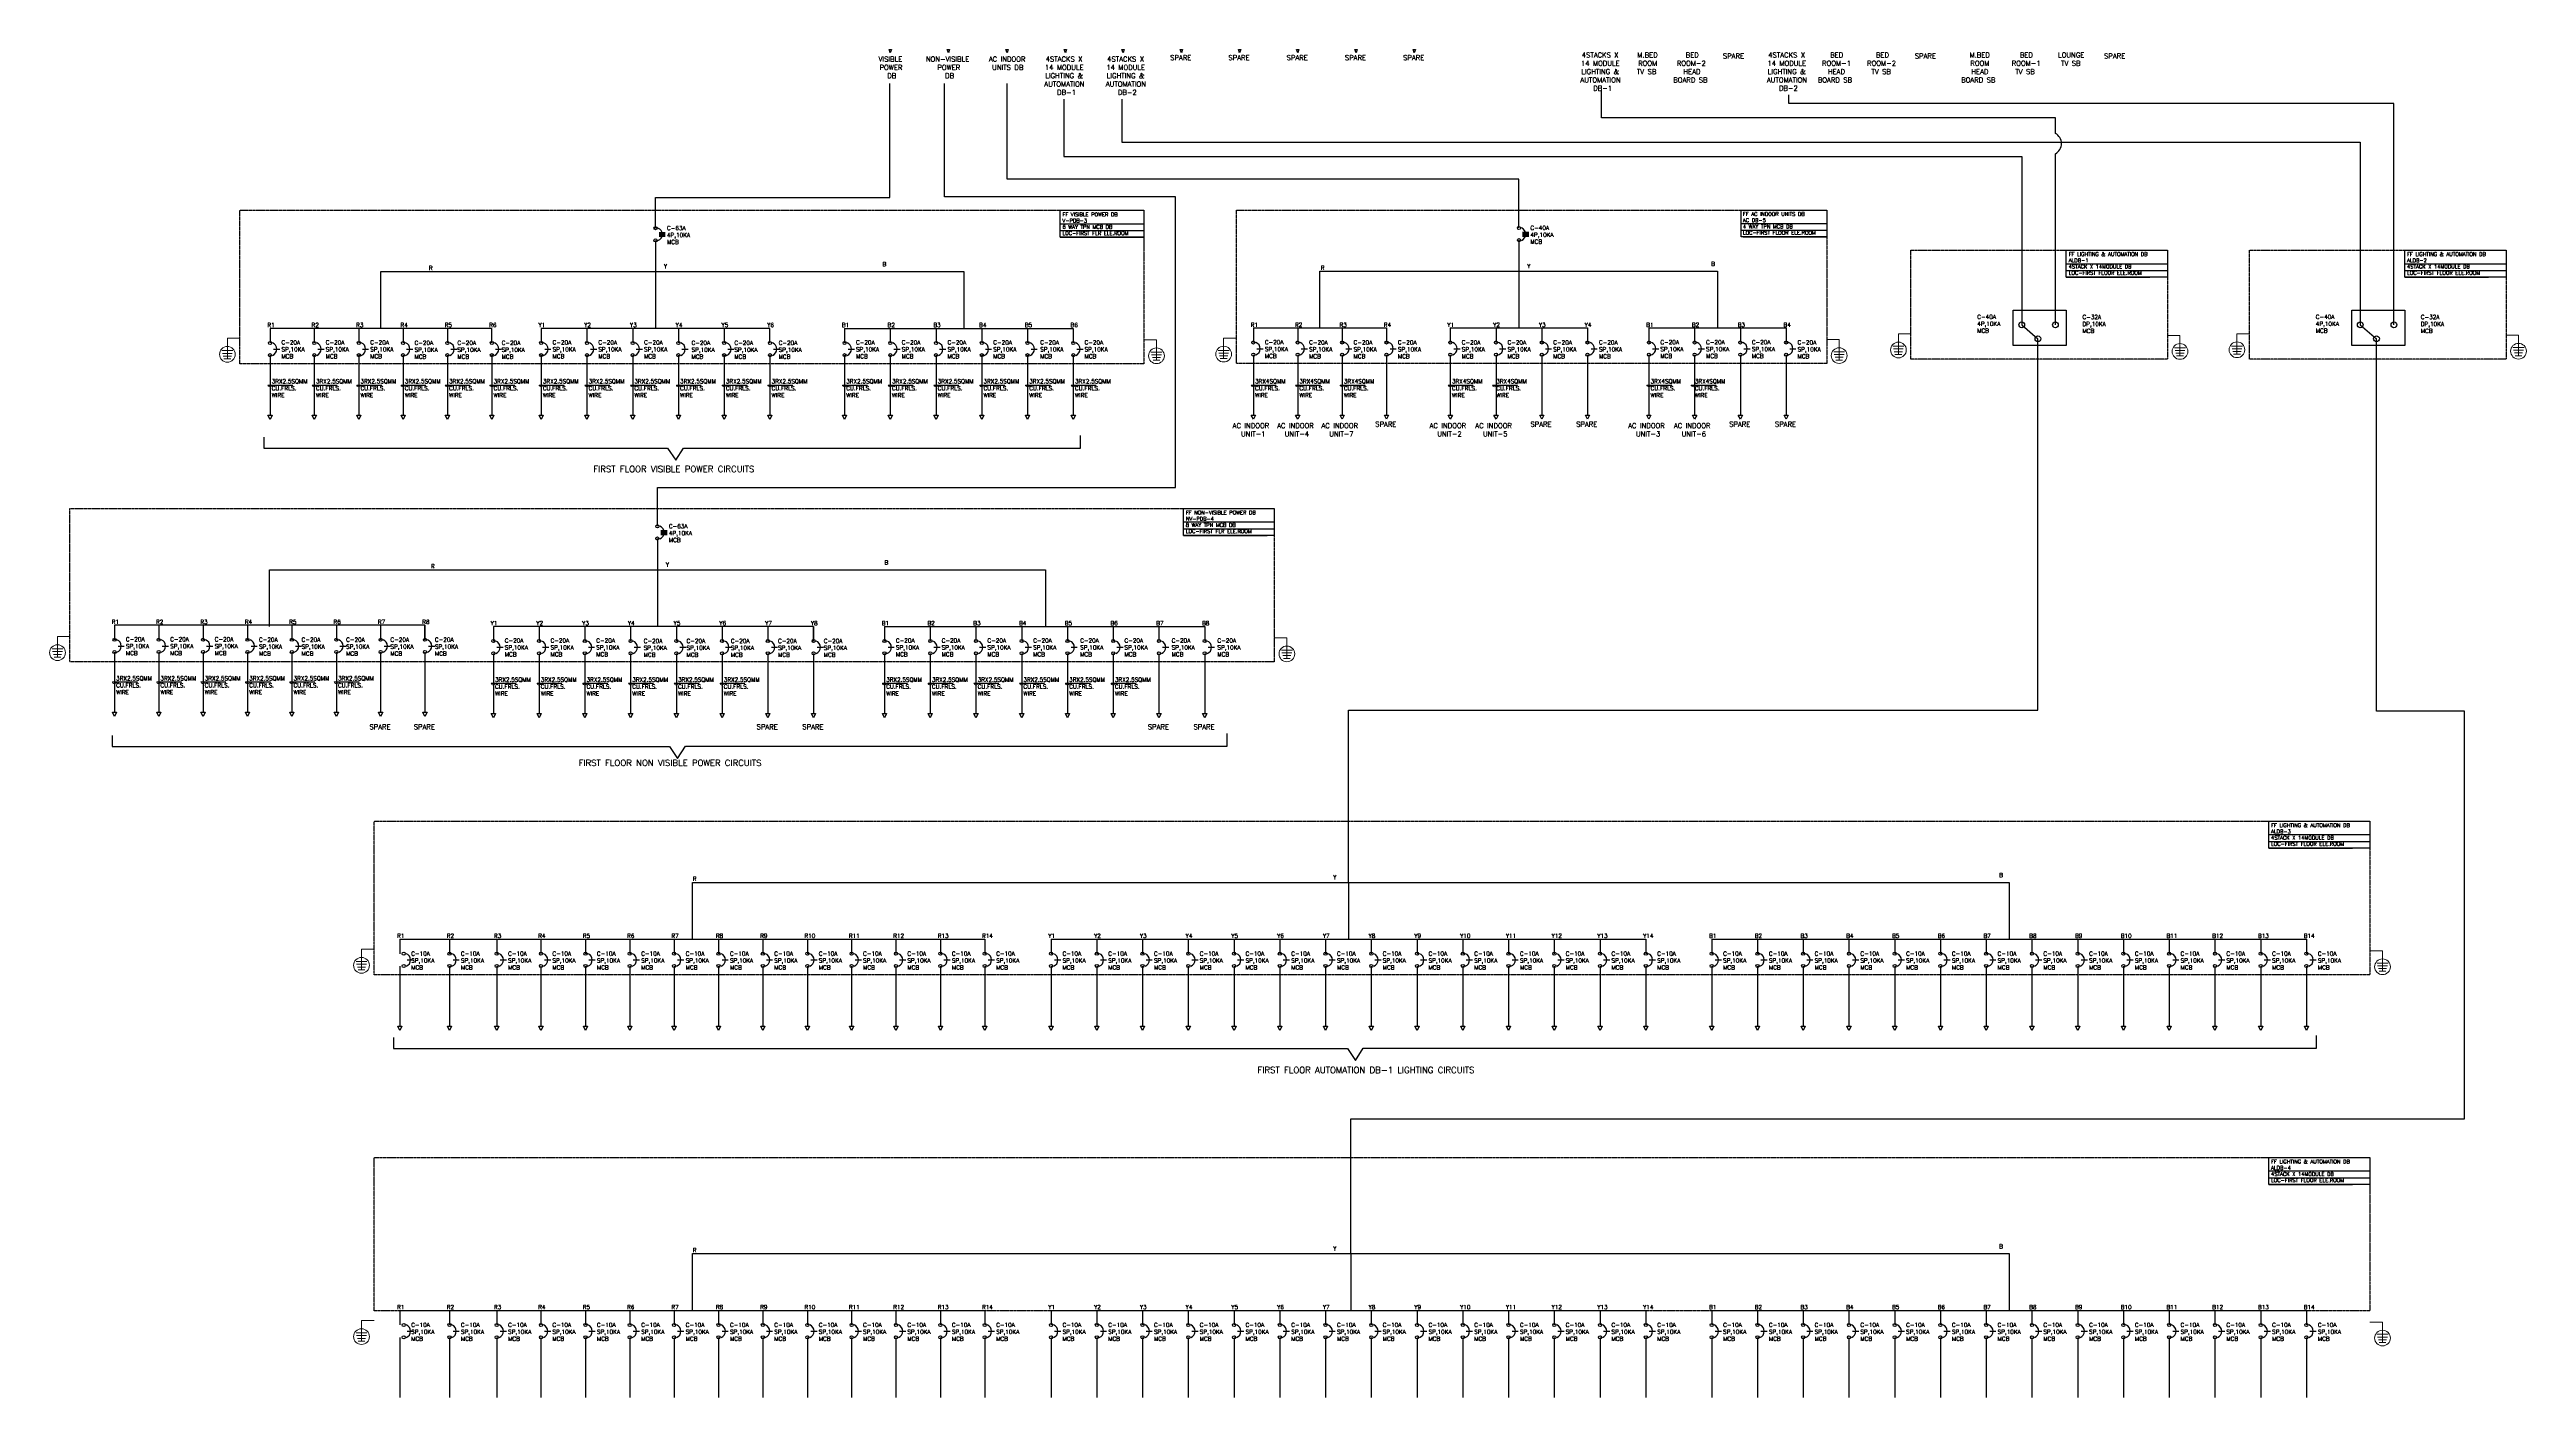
# Model space of a CAD drawing. Header units: inches. Extents: x 1505 to 45938, y 688 to 13260.
# Drawn here: x 18005 to 29916, y 927 to 7411 of the extents above; entities that cross this region are included whole.
import ezdxf

# ---------------------------------------------------------------- set-up
doc = ezdxf.new("R2010")
doc.units = ezdxf.units.IN
doc.header["$MEASUREMENT"] = 0
doc.linetypes.add('DASHED', pattern=[0.75, 0.5, -0.25])
doc.linetypes.add('DASHED2', pattern=[0.375, 0.25, -0.125])
for name, color, linetype, lineweight in [('ELC.CABLE', 6, 'Continuous', 25), ('ELEC CT', 4, 'Continuous', 18), ('ELEC TEXT', 7, 'Continuous', 25), ('ELEC_PANEL', 3, 'DASHED', 30)]:
    doc.layers.add(name, color=color, linetype=linetype, lineweight=lineweight)
doc.layers.add('ELEC MCB', color=6, linetype='Continuous')
doc.layers.add('FITTING', color=7, linetype='Continuous')
doc.styles.add('ANAMIKA', font='romans.shx')
doc.styles.add('SARVESH', font='romans.shx')

# ---------------------------------------------------------------- blocks, each defined once
blk = doc.blocks.new('MCB SP')
blk.add_lwpolyline([(17, -30), (47, -30)])
at = {"lineweight": 25}
for centre in [(0, 0), (0, -59)]:
    blk.add_circle(centre, 7.5, dxfattribs=at)
blk.add_arc((1, -30), 31.9, 289.8039, 70.1961, dxfattribs=at)
blk = doc.blocks.new('EARTHING')
at = {"layer": 'ELEC CT', "color": 7}
for p, q in [((-8.8, 0), (8.8, 0)), ((-7.8, -4.4), (7.8, -4.4)), ((-6.6, -8.8), (6.6, -8.8)), ((-5.5, -13.2), (5.5, -13.2))]:
    blk.add_line(p, q, dxfattribs=at)
for points in [[(0, 19.7), (-20.1, 19.7)], [(0, -13.2), (0, 19.7)]]:
    blk.add_lwpolyline(points, dxfattribs=at)
blk.add_circle((0, -6), 12.6, dxfattribs=at)
blk = doc.blocks.new('4P MCB')
for points in [[(17, -21), (47, -21)], [(17, -27), (47, -27)], [(17, -33), (47, -33)], [(17, -39), (47, -39)]]:
    blk.add_lwpolyline(points)
at = {"lineweight": 25}
for centre in [(0, 0), (0, -59)]:
    blk.add_circle(centre, 7.5, dxfattribs=at)
blk.add_arc((1, -30), 31.9, 289.8039, 70.1961, dxfattribs=at)

msp = doc.modelspace()

# ---------------------------------------------------------------- linework, layer by layer
at = {"color": 6}
for points in [[(20919, 6552), (20919, 6700), (22046, 6700), (22046, 7248)], [(20928, 5118), (20928, 5304), (23419, 5304), (23419, 6703), (22309, 6703), (22309, 7248)], [(25071, 6553), (25071, 6788), (22610, 6788), (22610, 7248)], [(22883, 7173), (22883, 6896), (27489, 6896), (27489, 6087)], [(23162, 7172), (23162, 6966), (29117, 6966), (29117, 6087)], [(29279, 6087), (29279, 7151), (26369, 7151), (26369, 7194)], [(19598, 6070), (19598, 6343), (22401, 6343), (22401, 6070)], [(20919, 6343), (20919, 6070)], [(24114, 6072), (24114, 6345), (26026, 6345), (26026, 6072)], [(25071, 6345), (25071, 6072)], [(24251, 3405), (24251, 4233), (27567, 4233), (27567, 6020)], [(24262, 1619), (24262, 2267), (29619, 2267), (29619, 4229), (29195, 4229), (29195, 6020)], [(19062, 4636), (19062, 4909), (22794, 4909), (22794, 4636)], [(20928, 4909), (20928, 4636)], [(21096, 3132), (21096, 3405), (27428, 3405), (27428, 3132)], [(21096, 1346), (21096, 1619), (27428, 1619), (27428, 1346)]]:
    msp.add_lwpolyline(points, dxfattribs=at)
msp.add_lwpolyline([(27651, 6087), (27651, 6910, 0.591952), (27651, 7008), (27651, 7082), (25468, 7082), (25468, 7216)], format="xyb", dxfattribs=at)
for points in [[(19055, 5797), (19175, 5797)], [(19268, 5797), (19388, 5797)], [(19482, 5797), (19602, 5797)], [(19695, 5797), (19815, 5797)], [(19908, 5797), (20028, 5797)], [(20122, 5797), (20242, 5797)], [(20359, 5797), (20479, 5797)], [(20579, 5797), (20699, 5797)], [(20799, 5797), (20919, 5797)], [(21019, 5797), (21139, 5797)], [(21239, 5797), (21359, 5797)], [(21459, 5797), (21579, 5797)], [(21818, 5797), (21938, 5797)], [(22038, 5797), (22158, 5797)], [(22258, 5797), (22378, 5797)], [(22478, 5797), (22598, 5797)], [(22698, 5797), (22818, 5797)], [(22918, 5797), (23038, 5797)], [(23784, 5797), (23904, 5797)], [(23997, 5797), (24117, 5797)], [(24211, 5797), (24331, 5797)], [(24731, 5797), (24851, 5797)], [(24944, 5797), (25064, 5797)], [(25686, 5797), (25806, 5797)], [(25899, 5797), (26019, 5797)], [(18307, 4369), (18427, 4369)], [(18520, 4369), (18640, 4369)], [(18733, 4369), (18853, 4369)], [(18947, 4369), (19067, 4369)], [(19160, 4369), (19280, 4369)], [(19374, 4369), (19494, 4369)], [(20129, 4363), (20249, 4363)], [(20349, 4363), (20469, 4363)], [(20569, 4363), (20689, 4363)], [(20789, 4363), (20909, 4363)], [(21009, 4363), (21129, 4363)], [(21229, 4363), (21349, 4363)], [(22010, 4363), (22130, 4363)], [(22230, 4363), (22350, 4363)], [(22450, 4363), (22570, 4363)], [(22670, 4363), (22790, 4363)], [(22890, 4363), (23010, 4363)], [(23110, 4363), (23230, 4363)]]:
    msp.add_lwpolyline(points)
at = {"color": 7}
for points in [[(19035, 5547), (19035, 5494), (20977, 5494), (21016, 5436), (21053, 5494), (22962, 5494), (22962, 5555)], [(18306, 4112), (18306, 4059), (20986, 4059), (21025, 4001), (21063, 4060), (23668, 4060), (23668, 4121)], [(19659, 2659), (19659, 2606), (24246, 2606), (24285, 2548), (24322, 2607), (28906, 2607), (28906, 2668)]]:
    msp.add_lwpolyline(points, dxfattribs=at)
at = {"layer": 'ELC.CABLE'}
for p, q in [((19689, 3132), (22502, 3132)), ((22821, 3132), (25681, 3132)), ((25998, 3132), (28858, 3132)), ((19689, 1346), (22502, 1346)), ((22821, 1346), (25681, 1346)), ((25998, 1346), (28858, 1346))]:
    msp.add_line(p, q, dxfattribs=at)
for points in [[(20919, 6493), (20919, 6343)], [(25071, 6495), (25071, 6345)], [(20132, 6000), (20132, 6070), (19065, 6070), (19065, 6000)], [(19278, 6070), (19278, 6000)], [(19492, 6070), (19492, 6000)], [(19705, 6070), (19705, 6000)], [(19918, 6070), (19918, 6000)], [(21469, 6000), (21469, 6070), (20369, 6070), (20369, 6000)], [(20589, 6070), (20589, 6000)], [(20809, 6070), (20809, 6000)], [(21029, 6070), (21029, 6000)], [(21249, 6070), (21249, 6000)], [(21828, 6070), (21828, 6000)], [(21828, 6070), (22928, 6070), (22928, 6000)], [(22048, 6070), (22048, 6000)], [(22268, 6070), (22268, 6000)], [(22488, 6070), (22488, 6000)], [(22708, 6070), (22708, 6000)], [(23794, 6072), (23794, 6002)], [(23794, 6072), (24434, 6072), (24434, 6002)], [(24007, 6072), (24007, 6002)], [(24221, 6072), (24221, 6002)], [(24741, 6072), (24741, 6002)], [(24741, 6072), (25401, 6072), (25401, 6002)], [(24961, 6072), (24961, 6002)], [(25181, 6072), (25181, 6002)], [(25696, 6072), (25696, 6002)], [(25696, 6072), (26356, 6072), (26356, 6002)], [(25916, 6072), (25916, 6002)], [(26136, 6072), (26136, 6002)], [(19065, 5941), (19065, 5652)], [(19278, 5941), (19278, 5652)], [(19492, 5941), (19492, 5652)], [(19705, 5941), (19705, 5652)], [(19918, 5941), (19918, 5652)], [(20132, 5941), (20132, 5652)], [(20369, 5941), (20369, 5652)], [(20589, 5941), (20589, 5652)], [(20809, 5941), (20809, 5652)], [(21029, 5941), (21029, 5652)], [(21249, 5941), (21249, 5652)], [(21469, 5941), (21469, 5652)], [(21828, 5941), (21828, 5652)], [(22048, 5941), (22048, 5652)], [(22268, 5941), (22268, 5652)], [(22488, 5941), (22488, 5652)], [(22708, 5941), (22708, 5652)], [(22928, 5941), (22928, 5652)], [(23794, 5942), (23794, 5653)], [(24007, 5942), (24007, 5653)], [(24221, 5942), (24221, 5653)], [(24434, 5942), (24434, 5653)], [(24741, 5942), (24741, 5653)], [(24961, 5942), (24961, 5653)], [(25181, 5942), (25181, 5653)], [(25401, 5942), (25401, 5653)], [(25696, 5942), (25696, 5653)], [(25916, 5942), (25916, 5653)], [(26136, 5942), (26136, 5653)], [(26356, 5942), (26356, 5653)], [(20928, 5059), (20928, 4909)], [(19810, 4572), (19810, 4642), (18317, 4642), (18317, 4572)], [(18530, 4642), (18530, 4572)], [(18743, 4642), (18743, 4572)], [(18957, 4642), (18957, 4572)], [(19170, 4642), (19170, 4572)], [(19385, 4642), (19385, 4572)], [(19597, 4642), (19597, 4572)], [(19810, 4642), (19810, 4572)], [(21679, 4566), (21679, 4636), (20139, 4636), (20139, 4566)], [(20359, 4636), (20359, 4566)], [(20579, 4636), (20579, 4566)], [(20799, 4636), (20799, 4566)], [(21019, 4636), (21019, 4566)], [(21239, 4636), (21239, 4566)], [(21459, 4636), (21459, 4566)], [(21679, 4636), (21679, 4566)], [(22020, 4636), (22020, 4566)], [(22020, 4636), (23560, 4636), (23560, 4566)], [(22240, 4636), (22240, 4566)], [(22460, 4636), (22460, 4566)], [(22680, 4636), (22680, 4566)], [(22900, 4636), (22900, 4566)], [(23120, 4636), (23120, 4566)], [(23340, 4636), (23340, 4566)], [(23560, 4636), (23560, 4566)], [(18317, 4512), (18317, 4223)], [(18530, 4512), (18530, 4223)], [(18743, 4512), (18743, 4223)], [(18957, 4512), (18957, 4223)], [(19170, 4512), (19170, 4223)], [(19384, 4512), (19384, 4223)], [(19597, 4512), (19597, 4223)], [(19810, 4512), (19810, 4223)], [(20139, 4506), (20139, 4217)], [(20359, 4506), (20359, 4217)], [(20579, 4506), (20579, 4217)], [(20799, 4506), (20799, 4217)], [(21019, 4506), (21019, 4217)], [(21239, 4506), (21239, 4217)], [(21459, 4506), (21459, 4217)], [(21679, 4506), (21679, 4217)], [(22020, 4506), (22020, 4217)], [(22240, 4506), (22240, 4217)], [(22460, 4506), (22460, 4217)], [(22680, 4506), (22680, 4217)], [(22900, 4506), (22900, 4217)], [(23120, 4506), (23120, 4217)], [(23340, 4506), (23340, 4217)], [(23560, 4506), (23560, 4217)], [(24251, 3405), (24251, 3132)], [(19689, 3132), (19689, 3062)], [(19928, 3132), (19928, 3062)], [(20155, 3132), (20155, 3062)], [(20368, 3132), (20368, 3062)], [(20582, 3132), (20582, 3062)], [(20795, 3132), (20795, 3062)], [(21008, 3132), (21008, 3062)], [(21222, 3132), (21222, 3062)], [(21435, 3132), (21435, 3062)], [(21649, 3132), (21649, 3062)], [(21862, 3132), (21862, 3062)], [(22075, 3132), (22075, 3062)], [(22289, 3132), (22289, 3062)], [(22502, 3132), (22502, 3062)], [(22821, 3132), (22821, 3062)], [(23041, 3132), (23041, 3062)], [(23261, 3132), (23261, 3062)], [(23481, 3132), (23481, 3062)], [(23701, 3132), (23701, 3062)], [(23921, 3132), (23921, 3062)], [(24141, 3132), (24141, 3062)], [(24361, 3132), (24361, 3062)], [(24581, 3132), (24581, 3062)], [(24801, 3132), (24801, 3062)], [(25021, 3132), (25021, 3062)], [(25241, 3132), (25241, 3062)], [(25461, 3132), (25461, 3062)], [(25681, 3132), (25681, 3062)], [(25998, 3132), (25998, 3062)], [(26218, 3132), (26218, 3062)], [(26438, 3132), (26438, 3062)], [(26658, 3132), (26658, 3062)], [(26878, 3132), (26878, 3062)], [(27098, 3132), (27098, 3062)], [(27318, 3132), (27318, 3062)], [(27538, 3132), (27538, 3062)], [(27758, 3132), (27758, 3062)], [(27978, 3132), (27978, 3062)], [(28198, 3132), (28198, 3062)], [(28418, 3132), (28418, 3062)], [(28638, 3132), (28638, 3062)], [(28858, 3132), (28858, 3062)], [(19689, 3002), (19689, 2713)], [(19928, 3002), (19928, 2713)], [(20155, 3002), (20155, 2713)], [(20368, 3002), (20368, 2713)], [(20582, 3002), (20582, 2713)], [(20795, 3002), (20795, 2713)], [(21008, 3002), (21008, 2713)], [(21222, 3002), (21222, 2713)], [(21435, 3002), (21435, 2713)], [(21649, 3002), (21649, 2713)], [(21862, 3002), (21862, 2713)], [(22075, 3002), (22075, 2713)], [(22289, 3002), (22289, 2713)], [(22502, 3002), (22502, 2713)], [(22821, 3002), (22821, 2713)], [(23041, 3002), (23041, 2713)], [(23261, 3002), (23261, 2713)], [(23481, 3002), (23481, 2713)], [(23701, 3002), (23701, 2713)], [(23921, 3002), (23921, 2713)], [(24141, 3002), (24141, 2713)], [(24361, 3002), (24361, 2713)], [(24581, 3002), (24581, 2713)], [(24801, 3002), (24801, 2713)], [(25021, 3002), (25021, 2713)], [(25241, 3002), (25241, 2713)], [(25461, 3002), (25461, 2713)], [(25681, 3002), (25681, 2713)], [(25998, 3002), (25998, 2713)], [(26218, 3002), (26218, 2713)], [(26438, 3002), (26438, 2713)], [(26658, 3002), (26658, 2713)], [(26878, 3002), (26878, 2713)], [(27098, 3002), (27098, 2713)], [(27318, 3002), (27318, 2713)], [(27538, 3002), (27538, 2713)], [(27758, 3002), (27758, 2713)], [(27978, 3002), (27978, 2713)], [(28198, 3002), (28198, 2713)], [(28418, 3002), (28418, 2713)], [(28638, 3002), (28638, 2713)], [(28858, 3002), (28858, 2713)], [(24262, 1619), (24262, 1346)], [(19689, 1346), (19689, 1276)], [(19928, 1346), (19928, 1276)], [(20155, 1346), (20155, 1276)], [(20368, 1346), (20368, 1276)], [(20582, 1346), (20582, 1276)], [(20795, 1346), (20795, 1276)], [(21008, 1346), (21008, 1276)], [(21222, 1346), (21222, 1276)], [(21435, 1346), (21435, 1276)], [(21649, 1346), (21649, 1276)], [(21862, 1346), (21862, 1276)], [(22075, 1346), (22075, 1276)], [(22289, 1346), (22289, 1276)], [(22502, 1346), (22502, 1276)], [(22821, 1346), (22821, 1276)], [(23041, 1346), (23041, 1276)], [(23261, 1346), (23261, 1276)], [(23481, 1346), (23481, 1276)], [(23701, 1346), (23701, 1276)], [(23921, 1346), (23921, 1276)], [(24141, 1346), (24141, 1276)], [(24361, 1346), (24361, 1276)], [(24581, 1346), (24581, 1276)], [(24801, 1346), (24801, 1276)], [(25021, 1346), (25021, 1276)], [(25241, 1346), (25241, 1276)], [(25461, 1346), (25461, 1276)], [(25681, 1346), (25681, 1276)], [(25998, 1346), (25998, 1276)], [(26218, 1346), (26218, 1276)], [(26438, 1346), (26438, 1276)], [(26658, 1346), (26658, 1276)], [(26878, 1346), (26878, 1276)], [(27098, 1346), (27098, 1276)], [(27318, 1346), (27318, 1276)], [(27538, 1346), (27538, 1276)], [(27758, 1346), (27758, 1276)], [(27978, 1346), (27978, 1276)], [(28198, 1346), (28198, 1276)], [(28418, 1346), (28418, 1276)], [(28638, 1346), (28638, 1276)], [(28858, 1346), (28858, 1276)], [(19689, 1216), (19689, 927)], [(19928, 1216), (19928, 927)], [(20155, 1216), (20155, 927)], [(20368, 1216), (20368, 927)], [(20582, 1216), (20582, 927)], [(20795, 1216), (20795, 927)], [(21008, 1216), (21008, 927)], [(21222, 1216), (21222, 927)], [(21435, 1216), (21435, 927)], [(21649, 1216), (21649, 927)], [(21862, 1216), (21862, 927)], [(22075, 1216), (22075, 927)], [(22289, 1216), (22289, 927)], [(22502, 1216), (22502, 927)], [(22821, 1216), (22821, 927)], [(23041, 1216), (23041, 927)], [(23261, 1216), (23261, 927)], [(23481, 1216), (23481, 927)], [(23701, 1216), (23701, 927)], [(23921, 1216), (23921, 927)], [(24141, 1216), (24141, 927)], [(24361, 1216), (24361, 927)], [(24581, 1216), (24581, 927)], [(24801, 1216), (24801, 927)], [(25021, 1216), (25021, 927)], [(25241, 1216), (25241, 927)], [(25461, 1216), (25461, 927)], [(25681, 1216), (25681, 927)], [(25998, 1216), (25998, 927)], [(26218, 1216), (26218, 927)], [(26438, 1216), (26438, 927)], [(26658, 1216), (26658, 927)], [(26878, 1216), (26878, 927)], [(27098, 1216), (27098, 927)], [(27318, 1216), (27318, 927)], [(27538, 1216), (27538, 927)], [(27758, 1216), (27758, 927)], [(27978, 1216), (27978, 927)], [(28198, 1216), (28198, 927)], [(28418, 1216), (28418, 927)], [(28638, 1216), (28638, 927)], [(28858, 1216), (28858, 927)]]:
    msp.add_lwpolyline(points, dxfattribs=at)
for points in [[(19065, 5632), (19055, 5652), (19075, 5652)], [(19278, 5632), (19268, 5652), (19288, 5652)], [(19492, 5632), (19482, 5652), (19502, 5652)], [(19705, 5632), (19695, 5652), (19715, 5652)], [(19918, 5632), (19908, 5652), (19928, 5652)], [(20132, 5632), (20122, 5652), (20142, 5652)], [(20369, 5632), (20359, 5652), (20379, 5652)], [(20589, 5632), (20579, 5652), (20599, 5652)], [(20809, 5632), (20799, 5652), (20819, 5652)], [(21029, 5632), (21019, 5652), (21039, 5652)], [(21249, 5632), (21239, 5652), (21259, 5652)], [(21469, 5632), (21459, 5652), (21479, 5652)], [(21828, 5632), (21818, 5652), (21838, 5652)], [(22048, 5632), (22038, 5652), (22058, 5652)], [(22268, 5632), (22258, 5652), (22278, 5652)], [(22488, 5632), (22478, 5652), (22498, 5652)], [(22708, 5632), (22698, 5652), (22718, 5652)], [(22928, 5632), (22918, 5652), (22938, 5652)], [(23794, 5633), (23784, 5653), (23804, 5653)], [(24007, 5633), (23997, 5653), (24017, 5653)], [(24221, 5633), (24211, 5653), (24231, 5653)], [(24434, 5633), (24424, 5653), (24444, 5653)], [(24741, 5633), (24731, 5653), (24751, 5653)], [(24961, 5633), (24951, 5653), (24971, 5653)], [(25181, 5633), (25171, 5653), (25191, 5653)], [(25401, 5633), (25391, 5653), (25411, 5653)], [(25696, 5633), (25686, 5653), (25706, 5653)], [(25916, 5633), (25906, 5653), (25926, 5653)], [(26136, 5633), (26126, 5653), (26146, 5653)], [(26356, 5633), (26346, 5653), (26366, 5653)], [(18317, 4203), (18307, 4223), (18327, 4223)], [(18530, 4203), (18520, 4223), (18540, 4223)], [(18743, 4203), (18733, 4223), (18753, 4223)], [(18957, 4203), (18947, 4223), (18967, 4223)], [(19170, 4203), (19160, 4223), (19180, 4223)], [(19384, 4203), (19374, 4223), (19394, 4223)], [(19597, 4203), (19587, 4223), (19607, 4223)], [(19810, 4203), (19800, 4223), (19820, 4223)], [(20139, 4197), (20129, 4217), (20149, 4217)], [(20359, 4197), (20349, 4217), (20369, 4217)], [(20579, 4197), (20569, 4217), (20589, 4217)], [(20799, 4197), (20789, 4217), (20809, 4217)], [(21019, 4197), (21009, 4217), (21029, 4217)], [(21239, 4197), (21229, 4217), (21249, 4217)], [(21459, 4197), (21449, 4217), (21469, 4217)], [(21679, 4197), (21669, 4217), (21689, 4217)], [(22020, 4197), (22010, 4217), (22030, 4217)], [(22240, 4197), (22230, 4217), (22250, 4217)], [(22460, 4197), (22450, 4217), (22470, 4217)], [(22680, 4197), (22670, 4217), (22690, 4217)], [(22900, 4197), (22890, 4217), (22910, 4217)], [(23120, 4197), (23110, 4217), (23130, 4217)], [(23340, 4197), (23330, 4217), (23350, 4217)], [(23560, 4197), (23550, 4217), (23570, 4217)], [(19689, 2693), (19679, 2713), (19699, 2713)], [(19928, 2693), (19918, 2713), (19938, 2713)], [(20155, 2693), (20145, 2713), (20165, 2713)], [(20368, 2693), (20358, 2713), (20378, 2713)], [(20582, 2693), (20572, 2713), (20592, 2713)], [(20795, 2693), (20785, 2713), (20805, 2713)], [(21008, 2693), (20998, 2713), (21018, 2713)], [(21222, 2693), (21212, 2713), (21232, 2713)], [(21435, 2693), (21425, 2713), (21445, 2713)], [(21649, 2693), (21639, 2713), (21659, 2713)], [(21862, 2693), (21852, 2713), (21872, 2713)], [(22075, 2693), (22065, 2713), (22085, 2713)], [(22289, 2693), (22279, 2713), (22299, 2713)], [(22502, 2693), (22492, 2713), (22512, 2713)], [(22821, 2693), (22811, 2713), (22831, 2713)], [(23041, 2693), (23031, 2713), (23051, 2713)], [(23261, 2693), (23251, 2713), (23271, 2713)], [(23481, 2693), (23471, 2713), (23491, 2713)], [(23701, 2693), (23691, 2713), (23711, 2713)], [(23921, 2693), (23911, 2713), (23931, 2713)], [(24141, 2693), (24131, 2713), (24151, 2713)], [(24361, 2693), (24351, 2713), (24371, 2713)], [(24581, 2693), (24571, 2713), (24591, 2713)], [(24801, 2693), (24791, 2713), (24811, 2713)], [(25021, 2693), (25011, 2713), (25031, 2713)], [(25241, 2693), (25231, 2713), (25251, 2713)], [(25461, 2693), (25451, 2713), (25471, 2713)], [(25681, 2693), (25671, 2713), (25691, 2713)], [(25998, 2693), (25988, 2713), (26008, 2713)], [(26218, 2693), (26208, 2713), (26228, 2713)], [(26438, 2693), (26428, 2713), (26448, 2713)], [(26658, 2693), (26648, 2713), (26668, 2713)], [(26878, 2693), (26868, 2713), (26888, 2713)], [(27098, 2693), (27088, 2713), (27108, 2713)], [(27318, 2693), (27308, 2713), (27328, 2713)], [(27538, 2693), (27528, 2713), (27548, 2713)], [(27758, 2693), (27748, 2713), (27768, 2713)], [(27978, 2693), (27968, 2713), (27988, 2713)], [(28198, 2693), (28188, 2713), (28208, 2713)], [(28418, 2693), (28408, 2713), (28428, 2713)], [(28638, 2693), (28628, 2713), (28648, 2713)], [(28858, 2693), (28848, 2713), (28868, 2713)]]:
    msp.add_lwpolyline(points, close=True, dxfattribs=at)
at = {"layer": 'ELEC TEXT', "color": 6}
for points in [[(22042, 7411), (22053, 7411), (22048, 7396), (22042, 7411)], [(22322, 7411), (22333, 7411), (22328, 7396), (22322, 7411)], [(22604, 7411), (22615, 7411), (22610, 7396), (22604, 7411)], [(22884, 7411), (22895, 7411), (22890, 7396), (22884, 7411)], [(23162, 7411), (23173, 7411), (23168, 7396), (23162, 7411)], [(23442, 7411), (23453, 7411), (23448, 7396), (23442, 7411)], [(23722, 7411), (23733, 7411), (23728, 7396), (23722, 7411)], [(24002, 7411), (24013, 7411), (24008, 7396), (24002, 7411)], [(24282, 7411), (24293, 7411), (24288, 7396), (24282, 7411)], [(24562, 7411), (24573, 7411), (24568, 7396), (24562, 7411)], [(27489, 6087), (27567, 6020)], [(29117, 6087), (29195, 6020)]]:
    msp.add_lwpolyline(points, dxfattribs=at)
for points in [[(27448, 6158), (27703, 6158), (27703, 5987), (27448, 5987)], [(29076, 6158), (29331, 6158), (29331, 5987), (29076, 5987)]]:
    msp.add_lwpolyline(points, close=True, dxfattribs=at)
for centre in [(27489, 6087), (27651, 6087), (29117, 6087), (29279, 6087), (27567, 6020), (29195, 6020)]:
    msp.add_circle(centre, 13.8, dxfattribs=at)
at = {"layer": 'ELEC_PANEL', "linetype": 'DASHED2'}
for points in [[(18920, 6638), (23267, 6638), (23267, 5900), (18920, 5900)], [(23713, 6639), (26551, 6639), (26551, 5901), (23713, 5901)], [(26956, 6446), (28190, 6446), (28190, 5921), (26956, 5921)], [(28584, 6446), (29818, 6446), (29818, 5922), (28584, 5922)], [(18103, 5203), (23894, 5203), (23894, 4466), (18103, 4466)], [(19566, 3699), (29163, 3699), (29163, 2961), (19566, 2961)], [(19566, 2081), (29163, 2081), (29163, 1344), (19566, 1344)]]:
    msp.add_lwpolyline(points, close=True, dxfattribs=at)
at = {"layer": 'ELEC_PANEL', "linetype": 'Continuous'}
for points in [[(23267, 6508), (22865, 6508), (22865, 6638), (23267, 6638), (23267, 6476)], [(22865, 6573), (23267, 6573)], [(26551, 6510), (26139, 6510), (26139, 6639), (26551, 6639), (26551, 6510)], [(26139, 6574), (26551, 6574)], [(22865, 6541), (23267, 6541)], [(22865, 6541), (23267, 6541)], [(22865, 6508), (23267, 6508)], [(26139, 6542), (26551, 6542)], [(26149, 6542), (26551, 6542)], [(26149, 6510), (26551, 6510)], [(28190, 6317), (27703, 6317), (27703, 6446), (28190, 6446), (28190, 6317)], [(29818, 6317), (29331, 6317), (29331, 6446), (29818, 6446), (29818, 6317)], [(27703, 6381), (28190, 6381)], [(27703, 6349), (28105, 6349)], [(27703, 6349), (28190, 6349)], [(27703, 6317), (28105, 6317)], [(29331, 6381), (29818, 6381)], [(29331, 6349), (29733, 6349)], [(29331, 6349), (29818, 6349)], [(29331, 6317), (29733, 6317)], [(23894, 5074), (23458, 5074), (23458, 5203), (23894, 5203), (23894, 5074)], [(23458, 5139), (23894, 5139)], [(23458, 5106), (23860, 5106)], [(23458, 5106), (23894, 5106)], [(23458, 5074), (23860, 5074)], [(29163, 3570), (28677, 3570), (28677, 3699), (29163, 3699), (29163, 3570)], [(28677, 3635), (29163, 3635)], [(28677, 3602), (29079, 3602)], [(28677, 3602), (29163, 3602)], [(28677, 3570), (29079, 3570)], [(29163, 1952), (28677, 1952), (28677, 2081), (29163, 2081), (29163, 1952)], [(28677, 2017), (29163, 2017)], [(28677, 1984), (29079, 1984)], [(28677, 1984), (29163, 1984)], [(28677, 1952), (29079, 1952)]]:
    msp.add_lwpolyline(points, dxfattribs=at)
at = {"layer": 'FITTING', "lineweight": 15, "extrusion": (0, 0, -1)}
for centre in [(19065, 5797), (19278, 5797), (19492, 5797), (19705, 5797), (19918, 5797), (20132, 5797), (20369, 5797), (20589, 5797), (20809, 5797), (21029, 5797), (21249, 5797), (21469, 5797), (21828, 5797), (22048, 5797), (22268, 5797), (22488, 5797), (22708, 5797), (22928, 5797), (23794, 5797), (24007, 5797), (24221, 5797), (24741, 5797), (24954, 5797), (25696, 5797), (25909, 5797), (18317, 4369), (18530, 4369), (18743, 4369), (18957, 4369), (19170, 4369), (19384, 4369), (20139, 4363), (20359, 4363), (20579, 4363), (20799, 4363), (21019, 4363), (21239, 4363), (22020, 4363), (22240, 4363), (22460, 4363), (22680, 4363), (22900, 4363), (23120, 4363)]:
    msp.add_ellipse(centre, major_axis=(-10, 0), ratio=0.785432, start_param=3.141593, end_param=6.283185, dxfattribs=at)

# ---------------------------------------------------------------- block references
at = {"layer": 'ELEC MCB', "color": 6, "lineweight": 25}
for name, p in [('4P MCB', (20919, 6552)), ('4P MCB', (25071, 6553)), ('MCB SP', (19065, 6000)), ('MCB SP', (19278, 6000)), ('MCB SP', (19492, 6000)), ('MCB SP', (19705, 6000)), ('MCB SP', (19918, 6000)), ('MCB SP', (20132, 6000)), ('MCB SP', (20369, 6000)), ('MCB SP', (20589, 6000)), ('MCB SP', (20809, 6000)), ('MCB SP', (21029, 6000)), ('MCB SP', (21249, 6000)), ('MCB SP', (21469, 6000)), ('MCB SP', (21828, 6000)), ('MCB SP', (22048, 6000)), ('MCB SP', (22268, 6000)), ('MCB SP', (22488, 6000)), ('MCB SP', (22708, 6000)), ('MCB SP', (22928, 6000)), ('MCB SP', (23794, 6002)), ('MCB SP', (24007, 6002)), ('MCB SP', (24221, 6002)), ('MCB SP', (24434, 6002)), ('MCB SP', (24741, 6002)), ('MCB SP', (24961, 6002)), ('MCB SP', (25181, 6002)), ('MCB SP', (25401, 6002)), ('MCB SP', (25696, 6002)), ('MCB SP', (25916, 6002)), ('MCB SP', (26136, 6002)), ('MCB SP', (26356, 6002)), ('4P MCB', (20928, 5118)), ('MCB SP', (18317, 4572)), ('MCB SP', (18530, 4572)), ('MCB SP', (18743, 4572)), ('MCB SP', (18957, 4572)), ('MCB SP', (19170, 4572)), ('MCB SP', (19384, 4572)), ('MCB SP', (19597, 4572)), ('MCB SP', (19810, 4572)), ('MCB SP', (20139, 4566)), ('MCB SP', (20359, 4566)), ('MCB SP', (20579, 4566)), ('MCB SP', (20799, 4566)), ('MCB SP', (21019, 4566)), ('MCB SP', (21239, 4566)), ('MCB SP', (21459, 4566)), ('MCB SP', (21679, 4566)), ('MCB SP', (22020, 4566)), ('MCB SP', (22240, 4566)), ('MCB SP', (22460, 4566)), ('MCB SP', (22680, 4566)), ('MCB SP', (22900, 4566)), ('MCB SP', (23120, 4566)), ('MCB SP', (23340, 4566)), ('MCB SP', (23560, 4566)), ('MCB SP', (19708, 3062)), ('MCB SP', (19928, 3062)), ('MCB SP', (20155, 3062)), ('MCB SP', (20368, 3062)), ('MCB SP', (20582, 3062)), ('MCB SP', (20795, 3062)), ('MCB SP', (21008, 3062)), ('MCB SP', (21222, 3062)), ('MCB SP', (21435, 3062)), ('MCB SP', (21649, 3062)), ('MCB SP', (21862, 3062)), ('MCB SP', (22075, 3062)), ('MCB SP', (22289, 3062)), ('MCB SP', (22502, 3062)), ('MCB SP', (22821, 3062)), ('MCB SP', (23041, 3062)), ('MCB SP', (23261, 3062)), ('MCB SP', (23481, 3062)), ('MCB SP', (23701, 3062)), ('MCB SP', (23921, 3062)), ('MCB SP', (24141, 3062)), ('MCB SP', (24361, 3062)), ('MCB SP', (24581, 3062)), ('MCB SP', (24801, 3062)), ('MCB SP', (25021, 3062)), ('MCB SP', (25241, 3062)), ('MCB SP', (25461, 3062)), ('MCB SP', (25681, 3062)), ('MCB SP', (25998, 3062)), ('MCB SP', (26218, 3062)), ('MCB SP', (26438, 3062)), ('MCB SP', (26658, 3062)), ('MCB SP', (26878, 3062)), ('MCB SP', (27098, 3062)), ('MCB SP', (27318, 3062)), ('MCB SP', (27538, 3062)), ('MCB SP', (27758, 3062)), ('MCB SP', (27978, 3062)), ('MCB SP', (28198, 3062)), ('MCB SP', (28418, 3062)), ('MCB SP', (28638, 3062)), ('MCB SP', (28858, 3062)), ('MCB SP', (19708, 1276)), ('MCB SP', (19928, 1276)), ('MCB SP', (20155, 1276)), ('MCB SP', (20368, 1276)), ('MCB SP', (20582, 1276)), ('MCB SP', (20795, 1276)), ('MCB SP', (21008, 1276)), ('MCB SP', (21222, 1276)), ('MCB SP', (21435, 1276)), ('MCB SP', (21649, 1276)), ('MCB SP', (21862, 1276)), ('MCB SP', (22075, 1276)), ('MCB SP', (22289, 1276)), ('MCB SP', (22502, 1276)), ('MCB SP', (22821, 1276)), ('MCB SP', (23041, 1276)), ('MCB SP', (23261, 1276)), ('MCB SP', (23481, 1276)), ('MCB SP', (23701, 1276)), ('MCB SP', (23921, 1276)), ('MCB SP', (24141, 1276)), ('MCB SP', (24361, 1276)), ('MCB SP', (24581, 1276)), ('MCB SP', (24801, 1276)), ('MCB SP', (25021, 1276)), ('MCB SP', (25241, 1276)), ('MCB SP', (25461, 1276)), ('MCB SP', (25681, 1276)), ('MCB SP', (25998, 1276)), ('MCB SP', (26218, 1276)), ('MCB SP', (26438, 1276)), ('MCB SP', (26658, 1276)), ('MCB SP', (26878, 1276)), ('MCB SP', (27098, 1276)), ('MCB SP', (27318, 1276)), ('MCB SP', (27538, 1276)), ('MCB SP', (27758, 1276)), ('MCB SP', (27978, 1276)), ('MCB SP', (28198, 1276)), ('MCB SP', (28418, 1276)), ('MCB SP', (28638, 1276)), ('MCB SP', (28858, 1276))]:
    msp.add_blockref(name, p, dxfattribs=at)
at = {"layer": 'ELEC_PANEL', "color": 7, "yscale": 3, "zscale": 3}
for p, xscale in [((18860, 5963), -3), ((23328, 5956), 3), ((23651, 5964), -3), ((26611, 5957), 3), ((26896, 5984), -3), ((28250, 5977), 3), ((28524, 5985), -3), ((29878, 5978), 3), ((18043, 4528), -3), ((23955, 4522), 3), ((19505, 3024), -3), ((29224, 3017), 3), ((19505, 1238), -3), ((29224, 1231), 3)]:
    msp.add_blockref('EARTHING', p, dxfattribs=dict(at, xscale=xscale))

# ---------------------------------------------------------------- texts
at = {"layer": 'ELEC TEXT', "attachment_point": 1, "style": 'ANAMIKA'}
for s, insert, char_height, width in [('\\pi12.40625;4STACKS X \\P\\pi8.40625;14 MODULE \\P\\pi10.12053;LIGHTING & \\P\\pi5.5491;AUTOMATION \\P\\pi67.26339;DB-1', (25361, 7397), 24, 220.24), ('\\pi50.37807;M.BED \\P\\pi54.37807;ROOM\\P\\pi48.09235;TV SB', (25590, 7397), 24, 201.33), ('\\pi69.80664;BED \\P\\pi27.52092;ROOM-2\\P\\pi58.9495;HEAD \\P\\pi10.37807;BOARD SB', (25803, 7397), 24, 201.33), ('SPARE', (26052, 7392), 24, 140.75), ('\\pi30.02695;4STACKS X \\P\\pi26.02695;14 MODULE \\P\\pi27.74123;LIGHTING & \\P\\pi23.16981;AUTOMATION \\P\\pi81.45552;DB-2', (26240, 7397), 24, 255.48), ('\\pi69.80664;BED \\P\\pi30.9495;ROOM-1\\P\\pi58.9495;HEAD \\P\\pi10.37807;BOARD SB', (26498, 7397), 24, 201.33), ('\\pi69.80664;BED \\P\\pi27.52092;ROOM-2\\P\\pi48.09235;TV SB', (26718, 7397), 24, 201.33), ('SPARE', (26975, 7392), 24, 140.75), ('\\pi58.91896;M.BED \\P\\pi62.91896;ROOM\\P\\pi67.49038;HEAD \\P\\pi18.91896;BOARD SB', (27179, 7397), 24, 218.41), ('\\pi69.80664;BED \\P\\pi30.9495;ROOM-1\\P\\pi48.09235;TV SB', (27410, 7397), 24, 201.33), ('\\pi33.80664;LOUNGE\\P\\pi48.09235;TV SB', (27630, 7397), 24, 201.33), ('SPARE', (27885, 7392), 24, 140.75), ('\\pi7.38641;VISIBLE \\P\\pi11.95783;POWER\\P\\pi49.10069;DB', (21984, 7377), 24, 138.2), ('\\pi-54.09065;NON-VISIBLE\\P\\pi1.33792;POWER\\P\\pi38.48078;DB', (22273, 7377), 24, 116.96), ('\\pi11.56924;AC INDOOR \\P\\pi27.56924;UNITS DB', (22510, 7377), 24, 219.71), ('\\pi12.40625;4STACKS X \\P\\pi8.40625;14 MODULE \\P\\pi10.12053;LIGHTING & \\P\\pi5.5491;AUTOMATION \\P\\pi67.26339;DB-1', (22783, 7377), 24, 220.24), ('\\pi30.02695;4STACKS X \\P\\pi26.02695;14 MODULE \\P\\pi27.74123;LIGHTING & \\P\\pi23.16981;AUTOMATION \\P\\pi81.45552;DB-2', (23061, 7377), 24, 255.48), ('SPARE', (23394, 7384), 24, 140.75), ('SPARE', (23674, 7384), 24, 140.75), ('SPARE', (23954, 7384), 24, 140.75), ('SPARE', (24234, 7384), 24, 140.75), ('SPARE', (24514, 7384), 24, 140.75), ('FF VISIBLE POWER DB \\PV-PDB-3  \\P6 WAY TPN MCB DB\\PLOC-FIRST FLR ELE.ROOM', (22876, 6627), 18, 649.05), ('FF AC INDOOR UNITS DB \\PAC DB-5  \\P4 WAY TPN MCB DB\\PLOC-FIRST FLOOR ELE.ROOM', (26148, 6629), 18, 649.05), ('FF LIGHTING & AUTOMATION DB\\PALDB-1  \\P4STACK X 14MODULE DB\\PLOC-FIRST FLOOR ELE.ROOM', (27715, 6436), 18, 649.05), ('FF LIGHTING & AUTOMATION DB\\PALDB-2  \\P4STACK X 14MODULE DB\\PLOC-FIRST FLOOR ELE.ROOM', (29342, 6436), 18, 649.05), ('\\pi3.3348;AC INDOOR \\P\\pi43.90623;UNIT-1', (23691, 5614), 24, 203.24), ('\\pi3.3348;AC INDOOR \\P\\pi39.90623;UNIT-4', (23905, 5614), 24, 203.24), ('\\pi3.3348;AC INDOOR \\P\\pi40.47765;UNIT-7', (24118, 5614), 24, 203.24), ('SPARE', (24380, 5621), 24, 140.75), ('\\pi3.3348;AC INDOOR \\P\\pi40.47765;UNIT-2', (24638, 5614), 24, 203.24), ('\\pi3.3348;AC INDOOR \\P\\pi40.47765;UNIT-5', (24858, 5614), 24, 203.24), ('SPARE', (25126, 5621), 24, 140.75), ('SPARE', (25346, 5621), 24, 140.75), ('\\pi3.3348;AC INDOOR \\P\\pi40.47765;UNIT-3', (25593, 5614), 24, 203.24), ('\\pi3.3348;AC INDOOR \\P\\pi40.47765;UNIT-6', (25813, 5614), 24, 203.24), ('SPARE', (26082, 5621), 24, 140.75), ('SPARE', (26302, 5621), 24, 140.75), ('FIRST FLOOR VISIBLE POWER CIRCUITS', (20620, 5408), 30, 2323.19), ('FF NON-VISIBLE POWER DB \\PNV-PDB-4  \\P8 WAY TPN MCB DB\\PLOC-FIRST FLR ELE.ROOM', (23469, 5193), 18, 649.05), ('SPARE', (19543, 4165), 24, 140.75), ('SPARE', (19756, 4165), 24, 140.75), ('SPARE', (21405, 4165), 24, 140.75), ('SPARE', (21625, 4165), 24, 140.75), ('SPARE', (23286, 4165), 24, 140.75), ('SPARE', (23506, 4165), 24, 140.75), ('FIRST FLOOR NON VISIBLE POWER CIRCUITS', (20549, 3995), 30, 2323.19), ('FF LIGHTING & AUTOMATION DB\\PALDB-3  \\P4STACK X 14MODULE DB\\PLOC-FIRST FLOOR ELE.ROOM', (28688, 3689), 18, 649.05), ('FIRST FLOOR AUTOMATION DB-1 LIGHTING CIRCUITS', (23814, 2517), 30, 2323.19), ('FF LIGHTING & AUTOMATION DB\\PALDB-4 \\P4STACK X 14MODULE DB\\PLOC-FIRST FLOOR ELE.ROOM', (28688, 2071), 18, 649.05)]:
    msp.add_mtext(s, dxfattribs=dict(at, insert=insert, char_height=char_height, width=width))
at = {"layer": 'ELEC TEXT', "linetype": 'DASHED2', "char_height": 20, "width": 200.32, "attachment_point": 4, "style": 'SARVESH'}
for s, insert in [('\\pt60.01;C-63A\\P\\ptz;4P,10KA\\PMCB', (20974, 6519)), ('\\pt60.01;C-40A\\P\\ptz;4P,10KA\\PMCB', (25126, 6520)), ('\\pt60.01;R', (19829, 6360)), ('\\pt60.01;Y', (20959, 6368)), ('\\pt60.01;B', (22011, 6379)), ('\\pt60.01;R', (24118, 6361)), ('\\pt60.01;Y', (25111, 6369)), ('\\pt60.01;B', (25996, 6380)), ('\\pt60.01;R1', (19052, 6086)), ('\\pt60.01;R2', (19265, 6086)), ('\\pt60.01;R3', (19479, 6086)), ('\\pt60.01;R4', (19692, 6086)), ('\\pt60.01;R5', (19905, 6086)), ('\\pt60.01;R6', (20119, 6086)), ('\\pt60.01;Y1', (20356, 6086)), ('\\pt60.01;Y2', (20576, 6086)), ('\\pt60.01;Y3', (20796, 6086)), ('\\pt60.01;Y4', (21016, 6086)), ('\\pt60.01;Y5', (21236, 6086)), ('\\pt60.01;Y6 ', (21456, 6086)), ('\\pt60.01;B1', (21815, 6086)), ('\\pt60.01;B2', (22035, 6086)), ('\\pt60.01;B3', (22255, 6086)), ('\\pt60.01;B4', (22475, 6086)), ('\\pt60.01;B5', (22695, 6086)), ('\\pt60.01;B6', (22915, 6086)), ('\\pt60.01;R1', (23781, 6087)), ('\\pt60.01;R2', (23994, 6087)), ('\\pt60.01;R3', (24208, 6087)), ('\\pt60.01;R4', (24421, 6087)), ('\\pt60.01;Y1', (24727, 6087)), ('\\pt60.01;Y2', (24947, 6087)), ('\\pt60.01;Y3', (25167, 6087)), ('\\pt60.01;Y4', (25387, 6087)), ('\\pt60.01;B1', (25683, 6087)), ('\\pt60.01;B2', (25903, 6087)), ('\\pt60.01;B3', (26123, 6087)), ('\\pt60.01;B4', (26343, 6087)), ('\\pt60.01;C-40A\\P\\ptz;4P,10KA\\PMCB', (27275, 6092)), ('\\pt60.01;C-32A\\P\\ptz;DP,10KA\\PMCB', (27781, 6091)), ('\\pt60.01;C-40A\\P\\ptz;4P,10KA\\PMCB', (28903, 6092)), ('\\pt60.01;C-32A\\P\\ptz;DP,10KA\\PMCB', (29408, 6091)), ('\\pt60.01;C-20A\\P\\ptz;SP,10KA\\PMCB', (19120, 5969)), ('\\pt60.01;C-20A\\P\\ptz;SP,10KA\\PMCB', (19333, 5969)), ('\\pt60.01;C-20A\\P\\ptz;SP,10KA\\PMCB', (19547, 5969)), ('\\pt60.01;C-20A\\P\\ptz;SP,10KA\\PMCB', (19760, 5967)), ('\\pt60.01;C-20A\\P\\ptz;SP,10KA\\PMCB', (19966, 5967)), ('\\pt60.01;C-20A\\P\\ptz;SP,10KA\\PMCB', (20179, 5967)), ('\\pt60.01;C-20A\\P\\ptz;SP,10KA\\PMCB', (20424, 5969)), ('\\pt60.01;C-20A\\P\\ptz;SP,10KA\\PMCB', (20644, 5969)), ('\\pt60.01;C-20A\\P\\ptz;SP,10KA\\PMCB', (20864, 5969)), ('\\pt60.01;C-20A\\P\\ptz;SP,10KA\\PMCB', (21092, 5967)), ('\\pt60.01;C-20A\\P\\ptz;SP,10KA\\PMCB', (21298, 5967)), ('\\pt60.01;C-20A\\P\\ptz;SP,10KA\\PMCB', (21511, 5967)), ('\\pt60.01;C-20A\\P\\ptz;SP,10KA\\PMCB', (21883, 5969)), ('\\pt60.01;C-20A\\P\\ptz;SP,10KA\\PMCB', (22103, 5969)), ('\\pt60.01;C-20A\\P\\ptz;SP,10KA\\PMCB', (22323, 5969)), ('\\pt60.01;C-20A\\P\\ptz;SP,10KA\\PMCB', (22543, 5969)), ('\\pt60.01;C-20A\\P\\ptz;SP,10KA\\PMCB', (22769, 5969)), ('\\pt60.01;C-20A\\P\\ptz;SP,10KA\\PMCB', (22982, 5969)), ('\\pt60.01;C-20A\\P\\ptz;SP,10KA\\PMCB', (23849, 5970)), ('\\pt60.01;C-20A\\P\\ptz;SP,10KA\\PMCB', (24062, 5969)), ('\\pt60.01;C-20A\\P\\ptz;SP,10KA\\PMCB', (24276, 5969)), ('\\pt60.01;C-20A\\P\\ptz;SP,10KA\\PMCB', (24489, 5969)), ('\\pt60.01;C-20A\\P\\ptz;SP,10KA\\PMCB', (24796, 5969)), ('\\pt60.01;C-20A\\P\\ptz;SP,10KA\\PMCB', (25016, 5969)), ('\\pt60.01;C-20A\\P\\ptz;SP,10KA\\PMCB', (25236, 5969)), ('\\pt60.01;C-20A\\P\\ptz;SP,10KA\\PMCB', (25456, 5969)), ('\\pt60.01;C-20A\\P\\ptz;SP,10KA\\PMCB', (25751, 5970)), ('\\pt60.01;C-20A\\P\\ptz;SP,10KA\\PMCB', (25971, 5970)), ('\\pt60.01;C-20A\\P\\ptz;SP,10KA\\PMCB', (26191, 5970)), ('\\pt60.01;C-20A\\P\\ptz;SP,10KA\\PMCB', (26411, 5969)), ('3RX2.5SQMM \\PCU.FRLS.\\PWIRE', (19073, 5782)), ('3RX2.5SQMM \\PCU.FRLS.\\PWIRE', (19286, 5782)), ('3RX2.5SQMM \\PCU.FRLS.\\PWIRE', (19500, 5782)), ('3RX2.5SQMM \\PCU.FRLS.\\PWIRE', (19713, 5782)), ('3RX2.5SQMM \\PCU.FRLS.\\PWIRE', (19926, 5782)), ('3RX2.5SQMM \\PCU.FRLS.\\PWIRE', (20140, 5782)), ('3RX2.5SQMM \\PCU.FRLS.\\PWIRE', (20377, 5782)), ('3RX2.5SQMM \\PCU.FRLS.\\PWIRE', (20597, 5782)), ('3RX2.5SQMM \\PCU.FRLS.\\PWIRE', (20817, 5782)), ('3RX2.5SQMM \\PCU.FRLS.\\PWIRE', (21037, 5782)), ('3RX2.5SQMM \\PCU.FRLS.\\PWIRE', (21257, 5782)), ('3RX2.5SQMM \\PCU.FRLS.\\PWIRE', (21477, 5782)), ('3RX2.5SQMM \\PCU.FRLS.\\PWIRE', (21836, 5782)), ('3RX2.5SQMM \\PCU.FRLS.\\PWIRE', (22056, 5782)), ('3RX2.5SQMM \\PCU.FRLS.\\PWIRE', (22276, 5782)), ('3RX2.5SQMM \\PCU.FRLS.\\PWIRE', (22496, 5782)), ('3RX2.5SQMM \\PCU.FRLS.\\PWIRE', (22716, 5782)), ('3RX2.5SQMM \\PCU.FRLS.\\PWIRE', (22936, 5782)), ('3RX4SQMM \\PCU.FRLS.\\PWIRE', (23802, 5782)), ('3RX4SQMM \\PCU.FRLS.\\PWIRE', (24015, 5782)), ('3RX4SQMM \\PCU.FRLS.\\PWIRE', (24229, 5782)), ('3RX4SQMM \\PCU.FRLS.\\PWIRE', (24749, 5782)), ('3RX4SQMM \\PCU.FRLS.\\PWIRE', (24962, 5782)), ('3RX4SQMM \\PCU.FRLS.\\PWIRE', (25704, 5782)), ('3RX4SQMM \\PCU.FRLS.\\PWIRE', (25917, 5782)), ('\\pt60.01;C-63A\\P\\ptz;4P,10KA\\PMCB', (20983, 5085)), ('\\pt60.01;R', (19839, 4926)), ('\\pt60.01;Y', (20968, 4933)), ('\\pt60.01;B', (22020, 4944)), ('\\pt60.01;R1', (18304, 4658)), ('\\pt60.01;R2', (18517, 4658)), ('\\pt60.01;R3', (18730, 4658)), ('\\pt60.01;R4', (18944, 4658)), ('\\pt60.01;R5', (19157, 4658)), ('\\pt60.01;R6', (19370, 4658)), ('\\pt60.01;R7', (19584, 4658)), ('\\pt60.01;R8', (19797, 4658)), ('\\pt60.01;Y1', (20126, 4652)), ('\\pt60.01;Y2', (20346, 4652)), ('\\pt60.01;Y3', (20566, 4652)), ('\\pt60.01;Y4', (20786, 4652)), ('\\pt60.01;Y5', (21006, 4652)), ('\\pt60.01;Y6 ', (21226, 4652)), ('\\pt60.01;Y7', (21446, 4652)), ('\\pt60.01;Y8', (21666, 4652)), ('\\pt60.01;B1', (22007, 4652)), ('\\pt60.01;B2', (22227, 4652)), ('\\pt60.01;B3', (22447, 4652)), ('\\pt60.01;B4', (22667, 4652)), ('\\pt60.01;B5', (22887, 4652)), ('\\pt60.01;B6', (23107, 4652)), ('\\pt60.01;B7', (23327, 4652)), ('\\pt60.01;B8', (23547, 4652)), ('\\pt60.01;C-20A\\P\\ptz;SP,10KA\\PMCB', (18372, 4541)), ('\\pt60.01;C-20A\\P\\ptz;SP,10KA\\PMCB', (18585, 4541)), ('\\pt60.01;C-20A\\P\\ptz;SP,10KA\\PMCB', (18799, 4541)), ('\\pt60.01;C-20A\\P\\ptz;SP,10KA\\PMCB', (19012, 4539)), ('\\pt60.01;C-20A\\P\\ptz;SP,10KA\\PMCB', (19217, 4539)), ('\\pt60.01;C-20A\\P\\ptz;SP,10KA\\PMCB', (19431, 4539)), ('\\pt60.01;C-20A\\P\\ptz;SP,10KA\\PMCB', (19644, 4539)), ('\\pt60.01;C-20A\\P\\ptz;SP,10KA\\PMCB', (19858, 4539)), ('\\pt60.01;C-20A\\P\\ptz;SP,10KA\\PMCB', (20194, 4535)), ('\\pt60.01;C-20A\\P\\ptz;SP,10KA\\PMCB', (20414, 4535)), ('\\pt60.01;C-20A\\P\\ptz;SP,10KA\\PMCB', (20634, 4535)), ('\\pt60.01;C-20A\\P\\ptz;SP,10KA\\PMCB', (20862, 4533)), ('\\pt60.01;C-20A\\P\\ptz;SP,10KA\\PMCB', (21068, 4533)), ('\\pt60.01;C-20A\\P\\ptz;SP,10KA\\PMCB', (21281, 4533)), ('\\pt60.01;C-20A\\P\\ptz;SP,10KA\\PMCB', (21508, 4533)), ('\\pt60.01;C-20A\\P\\ptz;SP,10KA\\PMCB', (21728, 4533)), ('\\pt60.01;C-20A\\P\\ptz;SP,10KA\\PMCB', (22075, 4535)), ('\\pt60.01;C-20A\\P\\ptz;SP,10KA\\PMCB', (22295, 4535)), ('\\pt60.01;C-20A\\P\\ptz;SP,10KA\\PMCB', (22515, 4535)), ('\\pt60.01;C-20A\\P\\ptz;SP,10KA\\PMCB', (22735, 4535)), ('\\pt60.01;C-20A\\P\\ptz;SP,10KA\\PMCB', (22961, 4535)), ('\\pt60.01;C-20A\\P\\ptz;SP,10KA\\PMCB', (23174, 4535)), ('\\pt60.01;C-20A\\P\\ptz;SP,10KA\\PMCB', (23401, 4535)), ('\\pt60.01;C-20A\\P\\ptz;SP,10KA\\PMCB', (23621, 4535)), ('3RX2.5SQMM \\PCU.FRLS.\\PWIRE', (18325, 4353)), ('3RX2.5SQMM \\PCU.FRLS.\\PWIRE', (18538, 4353)), ('3RX2.5SQMM \\PCU.FRLS.\\PWIRE', (18751, 4353)), ('3RX2.5SQMM \\PCU.FRLS.\\PWIRE', (18965, 4353)), ('3RX2.5SQMM \\PCU.FRLS.\\PWIRE', (19178, 4353)), ('3RX2.5SQMM \\PCU.FRLS.\\PWIRE', (19392, 4353)), ('3RX2.5SQMM \\PCU.FRLS.\\PWIRE', (20147, 4347)), ('3RX2.5SQMM \\PCU.FRLS.\\PWIRE', (20367, 4347)), ('3RX2.5SQMM \\PCU.FRLS.\\PWIRE', (20587, 4347)), ('3RX2.5SQMM \\PCU.FRLS.\\PWIRE', (20807, 4347)), ('3RX2.5SQMM \\PCU.FRLS.\\PWIRE', (21027, 4347)), ('3RX2.5SQMM \\PCU.FRLS.\\PWIRE', (21247, 4347)), ('3RX2.5SQMM \\PCU.FRLS.\\PWIRE', (22028, 4347)), ('3RX2.5SQMM \\PCU.FRLS.\\PWIRE', (22248, 4347)), ('3RX2.5SQMM \\PCU.FRLS.\\PWIRE', (22468, 4347)), ('3RX2.5SQMM \\PCU.FRLS.\\PWIRE', (22688, 4347)), ('3RX2.5SQMM \\PCU.FRLS.\\PWIRE', (22908, 4347)), ('3RX2.5SQMM \\PCU.FRLS.\\PWIRE', (23128, 4347)), ('\\pt60.01;R', (21098, 3422)), ('\\pt60.01;Y', (24178, 3429)), ('\\pt60.01;B', (27381, 3440)), ('\\pt60.01;R1', (19676, 3148)), ('\\pt60.01;R2', (19915, 3148)), ('\\pt60.01;R3', (20142, 3148)), ('\\pt60.01;R4', (20355, 3148)), ('\\pt60.01;R5', (20569, 3148)), ('\\pt60.01;R6', (20782, 3148)), ('\\pt60.01;R7', (20995, 3148)), ('\\pt60.01;R8', (21209, 3148)), ('\\pt60.01;R9', (21422, 3148)), ('\\pt60.01;R10', (21635, 3148)), ('\\pt60.01;R11', (21849, 3148)), ('\\pt60.01;R12', (22062, 3148)), ('\\pt60.01;R13', (22276, 3148)), ('\\pt60.01;R14', (22489, 3148)), ('\\pt60.01;Y1', (22808, 3148)), ('\\pt60.01;Y2', (23028, 3148)), ('\\pt60.01;Y3', (23248, 3148)), ('\\pt60.01;Y4', (23468, 3148)), ('\\pt60.01;Y5', (23688, 3148)), ('\\pt60.01;Y6', (23908, 3148)), ('\\pt60.01;Y7', (24128, 3148)), ('\\pt60.01;Y8', (24348, 3148)), ('\\pt60.01;Y9', (24568, 3148)), ('\\pt60.01;Y10', (24788, 3148)), ('\\pt60.01;Y11', (25008, 3148)), ('\\pt60.01;Y12', (25228, 3148)), ('\\pt60.01;Y13', (25448, 3148)), ('\\pt60.01;Y14', (25668, 3148)), ('\\pt60.01;B1', (25985, 3148)), ('\\pt60.01;B2', (26205, 3148)), ('\\pt60.01;B3', (26425, 3148)), ('\\pt60.01;B4', (26645, 3148)), ('\\pt60.01;B5', (26865, 3148)), ('\\pt60.01;B6', (27085, 3148)), ('\\pt60.01;B7', (27305, 3148)), ('\\pt60.01;B8', (27525, 3148)), ('\\pt60.01;B9', (27745, 3148)), ('\\pt60.01;B10', (27965, 3148)), ('\\pt60.01;B11', (28185, 3148)), ('\\pt60.01;B12', (28405, 3148)), ('\\pt60.01;B13', (28625, 3148)), ('\\pt60.01;B14', (28845, 3148)), ('\\pt60.01;C-10A\\P\\ptz;SP,10KA\\PMCB', (19744, 3029)), ('\\pt60.01;C-10A\\P\\ptz;SP,10KA\\PMCB', (19983, 3029)), ('\\pt60.01;C-10A\\P\\ptz;SP,10KA\\PMCB', (20210, 3029)), ('\\pt60.01;C-10A\\P\\ptz;SP,10KA\\PMCB', (20423, 3029)), ('\\pt60.01;C-10A\\P\\ptz;SP,10KA\\PMCB', (20637, 3029)), ('\\pt60.01;C-10A\\P\\ptz;SP,10KA\\PMCB', (20850, 3029)), ('\\pt60.01;C-10A\\P\\ptz;SP,10KA\\PMCB', (21064, 3029)), ('\\pt60.01;C-10A\\P\\ptz;SP,10KA\\PMCB', (21277, 3029)), ('\\pt60.01;C-10A\\P\\ptz;SP,10KA\\PMCB', (21490, 3029)), ('\\pt60.01;C-10A\\P\\ptz;SP,10KA\\PMCB', (21704, 3029)), ('\\pt60.01;C-10A\\P\\ptz;SP,10KA\\PMCB', (21917, 3029)), ('\\pt60.01;C-10A\\P\\ptz;SP,10KA\\PMCB', (22130, 3029)), ('\\pt60.01;C-10A\\P\\ptz;SP,10KA\\PMCB', (22130, 3029)), ('\\pt60.01;C-10A\\P\\ptz;SP,10KA\\PMCB', (22344, 3029)), ('\\pt60.01;C-10A\\P\\ptz;SP,10KA\\PMCB', (22557, 3029)), ('\\pt60.01;C-10A\\P\\ptz;SP,10KA\\PMCB', (22876, 3029)), ('\\pt60.01;C-10A\\P\\ptz;SP,10KA\\PMCB', (23096, 3029)), ('\\pt60.01;C-10A\\P\\ptz;SP,10KA\\PMCB', (23316, 3029)), ('\\pt60.01;C-10A\\P\\ptz;SP,10KA\\PMCB', (23536, 3029)), ('\\pt60.01;C-10A\\P\\ptz;SP,10KA\\PMCB', (23756, 3029)), ('\\pt60.01;C-10A\\P\\ptz;SP,10KA\\PMCB', (23976, 3029)), ('\\pt60.01;C-10A\\P\\ptz;SP,10KA\\PMCB', (24196, 3029)), ('\\pt60.01;C-10A\\P\\ptz;SP,10KA\\PMCB', (24416, 3029)), ('\\pt60.01;C-10A\\P\\ptz;SP,10KA\\PMCB', (24636, 3029)), ('\\pt60.01;C-10A\\P\\ptz;SP,10KA\\PMCB', (24856, 3029)), ('\\pt60.01;C-10A\\P\\ptz;SP,10KA\\PMCB', (25076, 3029)), ('\\pt60.01;C-10A\\P\\ptz;SP,10KA\\PMCB', (25296, 3029)), ('\\pt60.01;C-10A\\P\\ptz;SP,10KA\\PMCB', (25516, 3029)), ('\\pt60.01;C-10A\\P\\ptz;SP,10KA\\PMCB', (25736, 3029)), ('\\pt60.01;C-10A\\P\\ptz;SP,10KA\\PMCB', (26053, 3029)), ('\\pt60.01;C-10A\\P\\ptz;SP,10KA\\PMCB', (26273, 3029)), ('\\pt60.01;C-10A\\P\\ptz;SP,10KA\\PMCB', (26493, 3029)), ('\\pt60.01;C-10A\\P\\ptz;SP,10KA\\PMCB', (26713, 3029)), ('\\pt60.01;C-10A\\P\\ptz;SP,10KA\\PMCB', (26933, 3029)), ('\\pt60.01;C-10A\\P\\ptz;SP,10KA\\PMCB', (27153, 3029)), ('\\pt60.01;C-10A\\P\\ptz;SP,10KA\\PMCB', (27373, 3029)), ('\\pt60.01;C-10A\\P\\ptz;SP,10KA\\PMCB', (27593, 3029)), ('\\pt60.01;C-10A\\P\\ptz;SP,10KA\\PMCB', (27813, 3029)), ('\\pt60.01;C-10A\\P\\ptz;SP,10KA\\PMCB', (28033, 3029)), ('\\pt60.01;C-10A\\P\\ptz;SP,10KA\\PMCB', (28253, 3029)), ('\\pt60.01;C-10A\\P\\ptz;SP,10KA\\PMCB', (28473, 3029)), ('\\pt60.01;C-10A\\P\\ptz;SP,10KA\\PMCB', (28693, 3029)), ('\\pt60.01;C-10A\\P\\ptz;SP,10KA\\PMCB', (28913, 3029)), ('\\pt60.01;R', (21098, 1636)), ('\\pt60.01;Y', (24178, 1643)), ('\\pt60.01;B', (27381, 1654)), ('\\pt60.01;R1', (19676, 1362)), ('\\pt60.01;R2', (19915, 1362)), ('\\pt60.01;R3', (20142, 1362)), ('\\pt60.01;R4', (20355, 1362)), ('\\pt60.01;R5', (20569, 1362)), ('\\pt60.01;R6', (20782, 1362)), ('\\pt60.01;R7', (20995, 1362)), ('\\pt60.01;R8', (21209, 1362)), ('\\pt60.01;R9', (21422, 1362)), ('\\pt60.01;R10', (21635, 1362)), ('\\pt60.01;R11', (21849, 1362)), ('\\pt60.01;R12', (22062, 1362)), ('\\pt60.01;R13', (22276, 1362)), ('\\pt60.01;R14', (22489, 1362)), ('\\pt60.01;Y1', (22808, 1362)), ('\\pt60.01;Y2', (23028, 1362)), ('\\pt60.01;Y3', (23248, 1362)), ('\\pt60.01;Y4', (23468, 1362)), ('\\pt60.01;Y5', (23688, 1362)), ('\\pt60.01;Y6', (23908, 1362)), ('\\pt60.01;Y7', (24128, 1362)), ('\\pt60.01;Y8', (24348, 1362)), ('\\pt60.01;Y9', (24568, 1362)), ('\\pt60.01;Y10', (24788, 1362)), ('\\pt60.01;Y11', (25008, 1362)), ('\\pt60.01;Y12', (25228, 1362)), ('\\pt60.01;Y13', (25448, 1362)), ('\\pt60.01;Y14', (25668, 1362)), ('\\pt60.01;B1', (25985, 1362)), ('\\pt60.01;B2', (26205, 1362)), ('\\pt60.01;B3', (26425, 1362)), ('\\pt60.01;B4', (26645, 1362)), ('\\pt60.01;B5', (26865, 1362)), ('\\pt60.01;B6', (27085, 1362)), ('\\pt60.01;B7', (27305, 1362)), ('\\pt60.01;B8', (27525, 1362)), ('\\pt60.01;B9', (27745, 1362)), ('\\pt60.01;B10', (27965, 1362)), ('\\pt60.01;B11', (28185, 1362)), ('\\pt60.01;B12', (28405, 1362)), ('\\pt60.01;B13', (28625, 1362)), ('\\pt60.01;B14', (28845, 1362)), ('\\pt60.01;C-10A\\P\\ptz;SP,10KA\\PMCB', (19744, 1243)), ('\\pt60.01;C-10A\\P\\ptz;SP,10KA\\PMCB', (19983, 1243)), ('\\pt60.01;C-10A\\P\\ptz;SP,10KA\\PMCB', (20210, 1243)), ('\\pt60.01;C-10A\\P\\ptz;SP,10KA\\PMCB', (20423, 1243)), ('\\pt60.01;C-10A\\P\\ptz;SP,10KA\\PMCB', (20637, 1243)), ('\\pt60.01;C-10A\\P\\ptz;SP,10KA\\PMCB', (20850, 1243)), ('\\pt60.01;C-10A\\P\\ptz;SP,10KA\\PMCB', (21064, 1243)), ('\\pt60.01;C-10A\\P\\ptz;SP,10KA\\PMCB', (21277, 1243)), ('\\pt60.01;C-10A\\P\\ptz;SP,10KA\\PMCB', (21490, 1243)), ('\\pt60.01;C-10A\\P\\ptz;SP,10KA\\PMCB', (21704, 1243)), ('\\pt60.01;C-10A\\P\\ptz;SP,10KA\\PMCB', (21917, 1243)), ('\\pt60.01;C-10A\\P\\ptz;SP,10KA\\PMCB', (22130, 1243)), ('\\pt60.01;C-10A\\P\\ptz;SP,10KA\\PMCB', (22130, 1243)), ('\\pt60.01;C-10A\\P\\ptz;SP,10KA\\PMCB', (22344, 1243)), ('\\pt60.01;C-10A\\P\\ptz;SP,10KA\\PMCB', (22557, 1243)), ('\\pt60.01;C-10A\\P\\ptz;SP,10KA\\PMCB', (22876, 1243)), ('\\pt60.01;C-10A\\P\\ptz;SP,10KA\\PMCB', (23096, 1243)), ('\\pt60.01;C-10A\\P\\ptz;SP,10KA\\PMCB', (23316, 1243)), ('\\pt60.01;C-10A\\P\\ptz;SP,10KA\\PMCB', (23536, 1243)), ('\\pt60.01;C-10A\\P\\ptz;SP,10KA\\PMCB', (23756, 1243)), ('\\pt60.01;C-10A\\P\\ptz;SP,10KA\\PMCB', (23976, 1243)), ('\\pt60.01;C-10A\\P\\ptz;SP,10KA\\PMCB', (24196, 1243)), ('\\pt60.01;C-10A\\P\\ptz;SP,10KA\\PMCB', (24416, 1243)), ('\\pt60.01;C-10A\\P\\ptz;SP,10KA\\PMCB', (24636, 1243)), ('\\pt60.01;C-10A\\P\\ptz;SP,10KA\\PMCB', (24856, 1243)), ('\\pt60.01;C-10A\\P\\ptz;SP,10KA\\PMCB', (25076, 1243)), ('\\pt60.01;C-10A\\P\\ptz;SP,10KA\\PMCB', (25296, 1243)), ('\\pt60.01;C-10A\\P\\ptz;SP,10KA\\PMCB', (25516, 1243)), ('\\pt60.01;C-10A\\P\\ptz;SP,10KA\\PMCB', (25736, 1243)), ('\\pt60.01;C-10A\\P\\ptz;SP,10KA\\PMCB', (26053, 1243)), ('\\pt60.01;C-10A\\P\\ptz;SP,10KA\\PMCB', (26273, 1243)), ('\\pt60.01;C-10A\\P\\ptz;SP,10KA\\PMCB', (26493, 1243)), ('\\pt60.01;C-10A\\P\\ptz;SP,10KA\\PMCB', (26713, 1243)), ('\\pt60.01;C-10A\\P\\ptz;SP,10KA\\PMCB', (26933, 1243)), ('\\pt60.01;C-10A\\P\\ptz;SP,10KA\\PMCB', (27153, 1243)), ('\\pt60.01;C-10A\\P\\ptz;SP,10KA\\PMCB', (27373, 1243)), ('\\pt60.01;C-10A\\P\\ptz;SP,10KA\\PMCB', (27593, 1243)), ('\\pt60.01;C-10A\\P\\ptz;SP,10KA\\PMCB', (27813, 1243)), ('\\pt60.01;C-10A\\P\\ptz;SP,10KA\\PMCB', (28033, 1243)), ('\\pt60.01;C-10A\\P\\ptz;SP,10KA\\PMCB', (28253, 1243)), ('\\pt60.01;C-10A\\P\\ptz;SP,10KA\\PMCB', (28473, 1243)), ('\\pt60.01;C-10A\\P\\ptz;SP,10KA\\PMCB', (28693, 1243)), ('\\pt60.01;C-10A\\P\\ptz;SP,10KA\\PMCB', (28913, 1243))]:
    msp.add_mtext(s, dxfattribs=dict(at, insert=insert))

doc.saveas('drawing.dxf')
